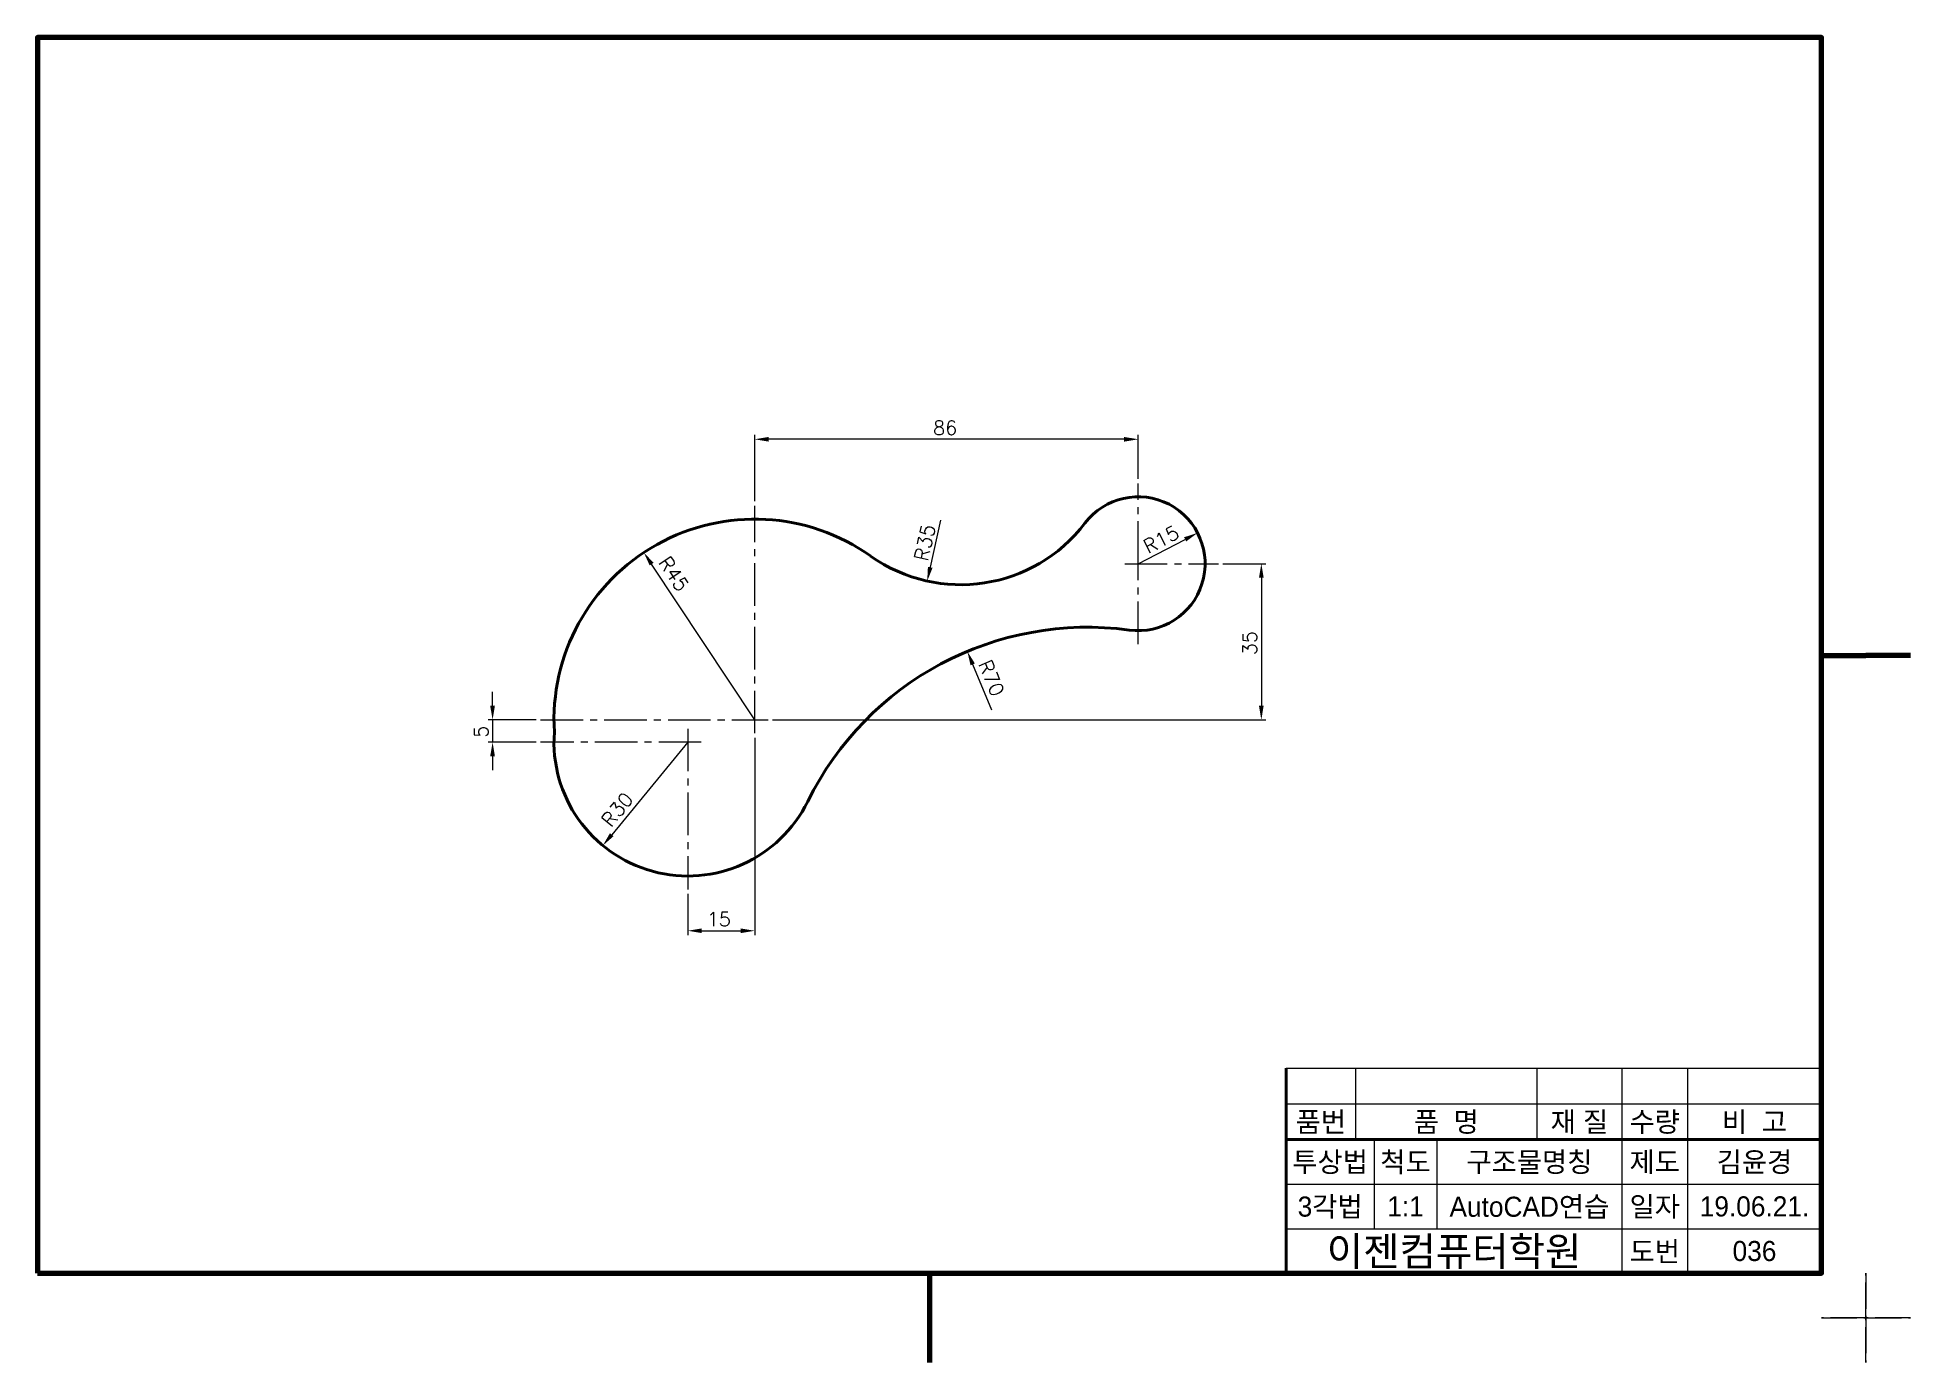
# Model space of a CAD drawing. Header units: millimetres. Extents: x 0 to 4210, y 0 to 2980.
# Drawn here: x 2110 to 2530, y 881 to 1178 of the extents above; entities that cross this region are included whole.
import ezdxf
from ezdxf.enums import TextEntityAlignment as Align

# ---------------------------------------------------------------- set-up
doc = ezdxf.new("R2010")
doc.units = ezdxf.units.MM
doc.linetypes.add('CENTER2', pattern=[28.575, 19.05, -3.175, 3.175, -3.175])
doc.linetypes.add('PHANTOM2', pattern=[31.75, 15.875, -3.175, 3.175, -3.175, 3.175, -3.175])
for name, color, linetype, lineweight in [('가는선', 1, 'Continuous', 13), ('구분선', 1, 'PHANTOM2', 13), ('문자', 2, 'Continuous', 20), ('외곽선', 4, 'Continuous', 70), ('외형선', 3, 'Continuous', 40), ('중심선', 1, 'CENTER2', 13), ('치수선', 1, 'Continuous', 13)]:
    doc.layers.add(name, color=color, linetype=linetype, lineweight=lineweight)
doc.styles.get("Standard").update_dxf_attribs({"font": 'romans.shx'})
doc.styles.add('한글', font='')
doc.styles.get('한글').set_extended_font_data('Gulim')

msp = doc.modelspace()

# ---------------------------------------------------------------- texts
at = {"layer": '문자'}
for s, p in [('86', (2310.82, 1088.94)), ('15', (2260.09, 978.78))]:
    msp.add_text(s, height=3.15, dxfattribs=at).set_placement(p)
at = {"layer": '문자', "ltscale": 0.5}
for s, rotation, p in [('R35', 77.5744, (2309.63, 1060.43)), ('R15', 27.4062, (2359.05, 1062.21)), ('R45', 303.5172, (2249.11, 1060.32)), ('R70', 292.687, (2320.86, 1037.61)), ('5', 90, (2211.05, 1021.05)), ('R30', 50.5827, (2238.63, 1000.77))]:
    msp.add_text(s, height=3.15, rotation=rotation, dxfattribs=at).set_placement(p)
at = {"layer": '문자'}
msp.add_text('35', height=3.15, rotation=90, dxfattribs=at).set_placement((2383.43, 1039.55))
at = {"layer": '문자', "ltscale": 0.5, "style": '한글'}
for s, height, p in [('품번', 4.5, (2397.79, 935)), ('품  명', 4.5, (2425.9, 935)), ('재 질', 4.5, (2455.75, 935)), ('수량', 4.5, (2472.64, 935)), ('비  고', 4.5, (2495.01, 935)), ('투상법', 4.5, (2399.86, 926)), ('척도', 4.5, (2416.76, 926)), ('구조물명칭', 4.5, (2444.54, 926)), ('제도', 4.5, (2472.64, 926)), ('김윤경', 4.5, (2495.01, 926)), ('3각법', 4.5, (2399.86, 916)), ('1:1', 4.5, (2416.76, 916)), ('AutoCAD연습', 4.5, (2444.54, 916)), ('일자', 4.5, (2472.64, 916)), ('19.06.21.', 4.5, (2495.01, 916)), ('이젠컴퓨터학원', 6.5, (2427.64, 906)), ('도번', 4.5, (2472.64, 906)), ('036', 4.5, (2495.01, 906))]:
    msp.add_text(s, height=height, dxfattribs=at).set_placement(p, align=Align.MIDDLE)

# ---------------------------------------------------------------- linework, layer by layer
at = {"layer": '가는선', "ltscale": 0.5}
for p, q in [((2390, 947), (2510, 947)), ((2405.58, 947), (2405.58, 931)), ((2446.22, 947), (2446.22, 931)), ((2465.27, 947), (2465.27, 901)), ((2480.01, 947), (2480.01, 901)), ((2390, 939), (2510, 939)), ((2409.73, 931), (2409.73, 911)), ((2423.8, 931), (2423.8, 911)), ((2390, 921), (2510, 921)), ((2390, 911), (2510, 911))]:
    msp.add_line(p, q, dxfattribs=at)
at = {"layer": '구분선', "ltscale": 0.5}
for points in [[(2510, 891), (2520, 891), (2520, 901)], [(2510, 891), (2520, 891), (2520, 901)], [(2520, 901), (2520, 891), (2530, 891)], [(2520, 901), (2520, 891), (2530, 891)], [(2520, 901), (2520, 891), (2530, 891)], [(2520, 901), (2520, 891), (2530, 891)], [(2520, 881), (2520, 891), (2510, 891)], [(2530, 891), (2520, 891), (2520, 881)], [(2530, 891), (2520, 891), (2520, 881)]]:
    msp.add_lwpolyline(points, dxfattribs=at)
at = {"layer": '외곽선', "ltscale": 0.5}
for p, q in [((2510, 1039.5), (2520, 1039.5)), ((2530, 1039.5), (2520, 1039.5)), ((2530, 1039.5), (2520, 1039.5)), ((2510, 901), (2510, 947)), ((2310, 901), (2310, 891)), ((2310, 901), (2310, 891)), ((2310, 891), (2310, 881))]:
    msp.add_line(p, q, dxfattribs=at)
msp.add_lwpolyline([(2110, 901), (2510, 901), (2510, 1178), (2110, 1178)], close=True, dxfattribs=at)
at = {"layer": '외형선', "ltscale": 0.5}
for p, q in [((2390, 947), (2390, 939)), ((2390, 939), (2390, 931)), ((2390, 931), (2510, 931)), ((2390, 931), (2390, 911)), ((2390, 911), (2390, 901))]:
    msp.add_line(p, q, dxfattribs=at)
for centre, radius, start, end in [((2356.82, 1060.05), 15, 262.3471, 142.7064), ((2270.82, 1025.05), 45, 54.705, 183.5072), ((2317.04, 1090.34), 35, 234.705, 322.7064), ((2345.5, 975.81), 70, 82.3471, 153.741), ((2255.82, 1020.05), 30, 175.7042, 333.741)]:
    msp.add_arc(centre, radius, start, end, dxfattribs=at)
at = {"layer": '중심선', "ltscale": 0.5}
for p, q in [((2356.82, 1060.05), (2356.82, 1078.05)), ((2270.82, 1022.05), (2270.82, 1073.05)), ((2353.82, 1060.05), (2374.82, 1060.05)), ((2356.82, 1042.05), (2356.82, 1060.05)), ((2222.82, 1025.05), (2273.82, 1025.05)), ((2255.82, 1023.05), (2255.82, 987.05)), ((2258.82, 1020.05), (2222.82, 1020.05))]:
    msp.add_line(p, q, dxfattribs=at)
at = {"layer": '치수선'}
for p, q in [((2270.82, 1074.05), (2270.82, 1088.94)), ((2353.67, 1087.94), (2273.97, 1087.94)), ((2356.82, 1079.05), (2356.82, 1088.94)), ((2375.82, 1060.05), (2385.43, 1060.05)), ((2384.43, 1056.9), (2384.43, 1028.2)), ((2274.82, 1025.05), (2385.43, 1025.05)), ((2270.82, 1021.05), (2270.82, 976.78)), ((2255.82, 986.05), (2255.82, 976.78)), ((2258.97, 977.78), (2267.67, 977.78))]:
    msp.add_line(p, q, dxfattribs=at)
at = {"layer": '치수선', "ltscale": 0.5}
for p, q in [((2312.51, 1069.8), (2310.19, 1059.24)), ((2356.82, 1060.05), (2367.34, 1065.5)), ((2270.82, 1025.05), (2247.71, 1059.94)), ((2324.01, 1027.22), (2319.71, 1037.48)), ((2212.05, 1028.2), (2212.05, 1031.35)), ((2221.82, 1025.05), (2211.05, 1025.05)), ((2212.05, 1025.05), (2212.05, 1020.05)), ((2221.82, 1020.05), (2211.05, 1020.05)), ((2212.05, 1016.9), (2212.05, 1013.75)), ((2255.82, 1020.05), (2238.77, 999.31))]:
    msp.add_line(p, q, dxfattribs=at)
at = {"layer": '치수선'}
for points in [[(2273.97, 1088.46), (2273.97, 1087.41), (2270.82, 1087.94)], [(2353.67, 1088.46), (2353.67, 1087.41), (2356.82, 1087.94)], [(2383.9, 1056.9), (2384.95, 1056.9), (2384.43, 1060.05)], [(2383.9, 1028.2), (2384.95, 1028.2), (2384.43, 1025.05)], [(2258.97, 978.3), (2258.97, 977.25), (2255.82, 977.78)], [(2267.67, 978.3), (2267.67, 977.25), (2270.82, 977.78)]]:
    msp.add_solid(points, dxfattribs=at)
at = {"layer": '치수선', "ltscale": 0.5}
for points in [[(2367.1, 1065.97), (2367.58, 1065.04), (2370.13, 1066.95)], [(2248.15, 1060.23), (2247.27, 1059.65), (2245.97, 1062.57)], [(2309.67, 1059.35), (2310.7, 1059.13), (2309.51, 1056.16)], [(2320.2, 1037.69), (2319.23, 1037.28), (2318.5, 1040.39)], [(2211.52, 1028.2), (2212.57, 1028.2), (2212.05, 1025.05)], [(2211.52, 1016.9), (2212.57, 1016.9), (2212.05, 1020.05)], [(2238.36, 999.64), (2239.17, 998.97), (2236.77, 996.87)]]:
    msp.add_solid(points, dxfattribs=at)

msp.set_redraw_order([(e.dxf.handle, doc.entitydb.next_handle()) for e in msp.query("TEXT MTEXT ATTDEF DIMENSION ARC_DIMENSION")])  # texts and dimensions are drawn at this point

doc.saveas('drawing.dxf')
